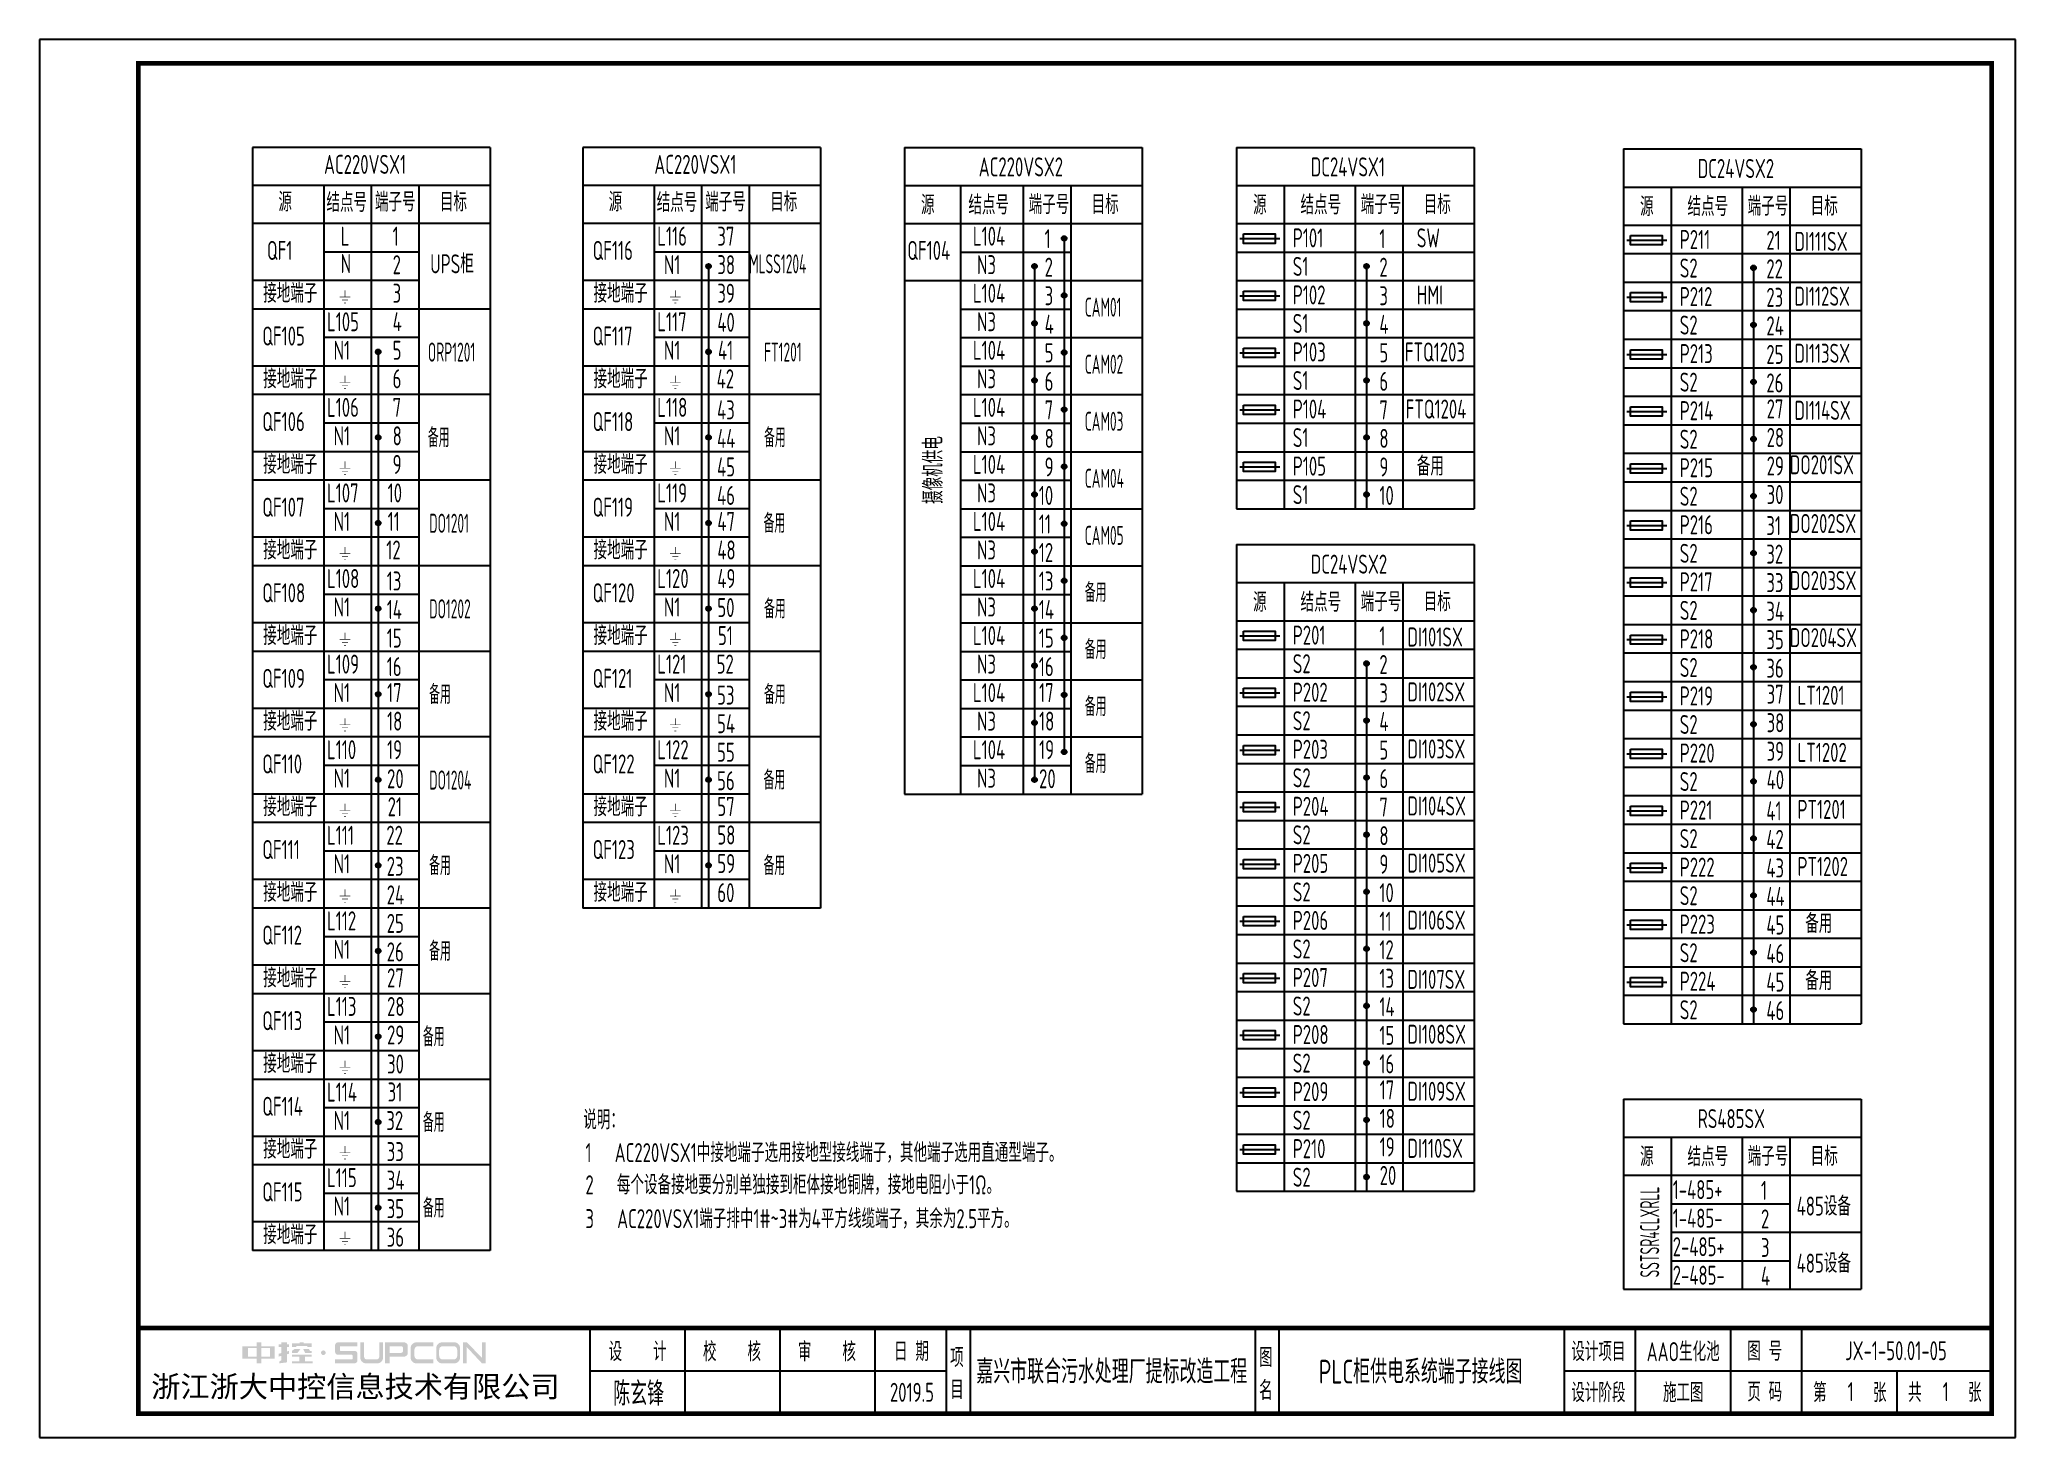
# Model space of a CAD drawing. Header units: millimetres. Extents: x 30557 to 235556, y -116603 to -73383.
# Drawn here: x 63821 to 67979, y -76323 to -73383 of the extents above; entities that cross this region are included whole.
import ezdxf
from ezdxf.enums import TextEntityAlignment as Align

# ---------------------------------------------------------------- set-up
doc = ezdxf.new("R2010")
doc.units = ezdxf.units.MM
doc.layers.add('1', color=3, linetype='Continuous')
doc.layers.add('文本层', color=2, linetype='Continuous')
doc.layers.add('_Drawing', color=7, linetype='Continuous', lineweight=25)
doc.styles.add('supcon', font='sceie.shx', dxfattribs={"width": 0.75, "height": 40, "bigfont": 'sceic.shx'})
doc.styles.add('Title', font='', dxfattribs={"height": 45})
doc.styles.get('Title').set_extended_font_data('SimHei')

msp = doc.modelspace()

# ---------------------------------------------------------------- texts
at = {"style": 'supcon', "width": 0.75}
for s, p in [('L', (64454.5, -73816.5)), ('L116', (65120.7, -73816.5)), ('L104', (65784.9, -73816.5)), ('P101', (66458.1, -73820.1)), ('SW', (66719.1, -73820.1)), ('P211', (67272.4, -73823.5)), ('DI111SX', (67513.8, -73827.4)), ('N', (64454.5, -73874.2)), ('N1', (65134.7, -73876.5)), ('N3', (65793.6, -73876.5)), ('S1', (66458.1, -73880.1)), ('S2', (67272.4, -73883.5)), ('L104', (65784.9, -73936.5)), ('P102', (66458.1, -73940.1)), ('HMI', (66719.1, -73940.1)), ('P212', (67272.4, -73943.5)), ('DI112SX', (67513.8, -73942.8)), ('L105', (64425.7, -73996.5)), ('L117', (65120.7, -73996.5)), ('N3', (65793.6, -73996.5)), ('S1', (66458.1, -74000.1)), ('S2', (67272.4, -74003.5)), ('N1', (64439.6, -74056.5)), ('N1', (65134.7, -74056.5)), ('L104', (65784.9, -74056.5)), ('P103', (66458.1, -74060.1)), ('FTQ1203', (66693.9, -74060.1)), ('P213', (67272.4, -74063.5)), ('DI113SX', (67513.8, -74062.8)), ('N3', (65793.6, -74116.5)), ('S1', (66458.1, -74120.1)), ('S2', (67272.4, -74123.5)), ('L106', (64425.7, -74176.5)), ('L118', (65120.7, -74176.5)), ('L104', (65784.9, -74176.5)), ('P104', (66458.1, -74180.1)), ('FTQ1204', (66695.5, -74180.1)), ('P214', (67272.4, -74183.5)), ('DI114SX', (67513.8, -74182.8)), ('N1', (64439.6, -74236.5)), ('N1', (65134.7, -74236.5)), ('N3', (65793.6, -74236.5)), ('S1', (66458.1, -74240.1)), ('S2', (67272.4, -74243.5)), ('L104', (65784.9, -74296.5)), ('P105', (66458.1, -74300.1)), ('备用', (66719.1, -74300.1)), ('DO201SX', (67504, -74297.3)), ('P215', (67272.4, -74303.5)), ('L107', (64425.7, -74356.5)), ('L119', (65120.7, -74356.5)), ('N3', (65793.6, -74356.5)), ('S1', (66458.1, -74360.1)), ('S2', (67272.4, -74363.5)), ('N1', (64439.6, -74416.5)), ('N1', (65134.7, -74416.5)), ('L104', (65784.9, -74416.5)), ('P216', (67272.4, -74423.5)), ('DO202SX', (67504, -74420.8)), ('N3', (65793.6, -74476.5)), ('S2', (67272.4, -74483.5)), ('L108', (64425.7, -74536.5)), ('L120', (65120.7, -74536.5)), ('L104', (65784.9, -74536.5)), ('P217', (67272.4, -74543.5)), ('DO203SX', (67504, -74540.8)), ('N1', (64439.6, -74596.5)), ('N1', (65134.7, -74596.5)), ('N3', (65793.6, -74596.5)), ('S2', (67272.4, -74603.5)), ('L104', (65784.9, -74656.5)), ('P201', (66458.1, -74655.6)), ('DI101SX', (66699.5, -74659.5)), ('P218', (67272.4, -74663.5)), ('DO204SX', (67504, -74660.8)), ('L109', (64425.7, -74716.5)), ('L121', (65120.7, -74716.5)), ('N3', (65793.6, -74716.5)), ('S2', (66458.1, -74715.6)), ('S2', (67272.4, -74723.5)), ('N1', (64439.6, -74776.5)), ('N1', (65134.7, -74776.5)), ('L104', (65784.9, -74776.5)), ('P202', (66458.1, -74775.6)), ('DI102SX', (66699.5, -74774.9)), ('P219', (67272.4, -74783.5)), ('LT1201', (67520.1, -74782.1)), ('N3', (65793.6, -74836.5)), ('S2', (66458.1, -74835.6)), ('S2', (67272.4, -74843.5)), ('L110', (64425.7, -74896.5)), ('L122', (65120.7, -74896.5)), ('L104', (65784.9, -74896.5)), ('P203', (66458.1, -74895.6)), ('DI103SX', (66699.5, -74894.9)), ('P220', (67272.4, -74903.5)), ('LT1202', (67520.1, -74902.1)), ('N1', (64439.6, -74956.5)), ('N1', (65134.7, -74956.5)), ('N3', (65793.6, -74956.5)), ('S2', (66458.1, -74955.6)), ('S2', (67272.4, -74963.5)), ('P204', (66458.1, -75015.6)), ('DI104SX', (66699.5, -75014.9)), ('P221', (67272.4, -75023.5)), ('PT1201', (67520.1, -75022.1)), ('L111', (64425.7, -75076.5)), ('L123', (65120.7, -75076.5)), ('S2', (66458.1, -75075.6)), ('S2', (67272.4, -75083.5)), ('N1', (64439.6, -75136.5)), ('N1', (65134.7, -75136.5)), ('P205', (66458.1, -75135.6)), ('DI105SX', (66699.5, -75134.9)), ('P222', (67272.4, -75143.5)), ('PT1202', (67520.1, -75142.1)), ('S2', (66458.1, -75195.6)), ('S2', (67272.4, -75203.5)), ('L112', (64425.7, -75256.5)), ('P206', (66458.1, -75255.6)), ('DI106SX', (66699.5, -75254.9)), ('备用', (67536.5, -75262.1)), ('P223', (67272.4, -75263.5)), ('N1', (64439.6, -75316.5)), ('S2', (66458.1, -75315.6)), ('S2', (67272.4, -75323.5)), ('P207', (66458.1, -75375.6)), ('DI107SX', (66699.5, -75379.5)), ('备用', (67536.5, -75382.1)), ('P224', (67272.4, -75383.5)), ('L113', (64425.7, -75436.5)), ('S2', (66458.1, -75435.6)), ('S2', (67272.4, -75443.5)), ('N1', (64439.6, -75496.5)), ('P208', (66458.1, -75495.6)), ('DI108SX', (66699.5, -75494.9)), ('S2', (66458.1, -75555.6)), ('L114', (64425.7, -75616.5)), ('P209', (66458.1, -75615.6)), ('DI109SX', (66699.5, -75614.9)), ('N1', (64439.6, -75676.5)), ('S2', (66458.1, -75675.6)), ('P210', (66458.1, -75735.6)), ('DI110SX', (66699.5, -75734.9)), ('L115', (64425.7, -75796.5)), ('S2', (66458.1, -75795.6)), ('1-485+', (67257.6, -75821.8)), ('N1', (64439.6, -75856.5)), ('1-485-', (67257.6, -75881.8)), ('485设备', (67518.4, -75856.4)), ('2-485+', (67257.6, -75941.8)), ('2-485-', (67257.6, -76001.8)), ('485设备', (67518.4, -75976.4))]:
    msp.add_text(s, height=40, dxfattribs=at).set_placement(p)
at = {"color": 3, "style": 'supcon', "width": 0.75}
for s, height, p in [('AAO生化池', 40, (67279.6, -76140.5)), ('陈玄锋', 50, (65081.6, -76228)), ('2019.5', 40, (65656.7, -76228)), ('1', 40, (67632.1, -76226.6))]:
    msp.add_text(s, height=height, dxfattribs=at).set_placement(p, align=Align.MIDDLE)
at = {"layer": '1', "color": 7, "style": 'supcon', "width": 0.75}
for s, p in [('说明：', (64965, -75674.8)), ('1   AC220VSX1中接地端子选用接地型接线端子，其他端子选用直通型端子。', (64969.6, -75743.9)), ('2   每个设备接地要分别单独接到柜体接地铜牌，接地电阻小于1Ω。', (64969.6, -75811.6)), ('3   AC220VSX1端子排中1#~3#为4平方线缆端子，其余为2.5平方。', (64969.6, -75882.8))]:
    msp.add_text(s, height=40, dxfattribs=at).set_placement(p)
at = {"layer": '_Drawing', "color": 3, "style": 'supcon', "width": 0.75}
for s, height, p in [('JX-1-50.01-05', 40, (67727.4, -76140.5)), ('嘉兴市联合污水处理厂提标改造工程', 50, (66077.2, -76181.9)), ('PLC柜供电系统端子接线图', 50, (66727.2, -76181.9)), ('1', 40, (67832.1, -76226.6))]:
    msp.add_text(s, height=height, dxfattribs=at).set_placement(p, align=Align.MIDDLE)
at = {"layer": '文本层', "color": 0, "style": 'supcon', "width": 0.75}
for s, p in [('AC220VSX1', (64419.5, -73665.5)), ('AC220VSX1', (65114.6, -73665.5)), ('AC220VSX2', (65797.2, -73670.8)), ('DC24VSX1', (66495.9, -73670.8)), ('DC24VSX2', (67310.2, -73674.2)), ('源', (64323.5, -73744.6)), ('结点号', (64424.5, -73745.5)), ('端子号 ', (64526.6, -73744.6)), ('目标', (64663.4, -73744.6)), ('源', (65018.5, -73744.6)), ('结点号', (65119.5, -73745.5)), ('端子号 ', (65221.6, -73744.6)), ('目标', (65358.5, -73744.6)), ('源', (65675.7, -73750.8)), ('结点号 ', (65775.5, -73750.8)), ('端子号', (65902.3, -73749.9)), ('目标', (66034.8, -73749.9)), ('源', (66374.5, -73750.8)), ('结点号 ', (66474.3, -73750.8)), ('端子号', (66601, -73749.9)), ('目标', (66733.6, -73749.9)), ('源', (67188.8, -73754.2)), ('结点号 ', (67288.6, -73754.2)), ('端子号', (67415.3, -73753.3)), ('目标', (67547.9, -73753.3)), ('1', (64563.9, -73816.5)), ('37', (65247.2, -73816.5)), ('1', (66640.3, -73821.8)), ('2', (64563.9, -73876.5)), ('38', (65247.2, -73876.5)), ('2', (66640.3, -73881.8)), ('3', (64563.9, -73936.5)), ('39', (65247.2, -73936.5)), ('3', (66640.3, -73941.8)), ('4', (64563.9, -73996.5)), ('40', (65247.2, -73997.6)), ('4', (66640.3, -74001.8)), ('5', (64563.9, -74056.5)), ('41', (65248.5, -74056.5)), ('5', (66640.3, -74061.8)), ('6', (64563.9, -74116.5)), ('42', (65245.7, -74116.5)), ('6', (66640.3, -74121.8)), ('7', (64563.9, -74176.5)), ('27', (67455.2, -74179.8)), ('8', (64563.9, -74236.5)), ('28', (67455.2, -74239.8)), ('9', (64563.9, -74296.5)), ('29', (67455.2, -74299.8)), ('10', (64553.4, -74356.5)), ('30', (67455.2, -74359.8)), ('11', (64553.4, -74416.5)), ('47', (65247.2, -74416.5)), ('12', (64550.6, -74476.5)), ('48', (65247.2, -74476.5)), ('DC24VSX2', (66495.9, -74506.3)), ('49', (65247.2, -74536.5)), ('源', (66374.5, -74586.3)), ('结点号 ', (66474.3, -74586.3)), ('端子号', (66601, -74585.4)), ('目标', (66733.6, -74585.4)), ('50', (65247.2, -74597.6)), ('51', (65248.5, -74656.5)), ('52', (65245.7, -74716.5)), ('17', (64552.2, -74776.5)), ('17', (65924.2, -74776.5)), ('37', (67455.2, -74779.8)), ('18', (64552.2, -74836.5)), ('18', (65924.2, -74836.5)), ('38', (67455.2, -74839.8)), ('19', (64552.2, -74896.5)), ('19', (65924.2, -74896.5)), ('39', (67455.2, -74899.8)), ('20', (64552.2, -74957.6)), ('20', (65924.2, -74957.6)), ('40', (67455.2, -74959.8)), ('21', (64553.4, -75016.5)), ('57', (65247.2, -75015.9)), ('22', (64550.6, -75076.5)), ('58', (65247.2, -75075.9)), ('59', (65247.2, -75135.9)), ('60', (65247.2, -75197.1)), ('27', (64552.2, -75376.5)), ('28', (64552.2, -75436.5)), ('29', (64552.2, -75496.5)), ('30', (64552.2, -75557.6)), ('31', (64553.4, -75616.5)), ('17', (66640.9, -75611.9)), ('18', (66640.9, -75671.9)), ('RS485SX', (67310.2, -75672.4)), ('32', (64550.6, -75676.5)), ('19', (66640.9, -75731.9)), ('源', (67188.8, -75752.4)), ('结点号 ', (67288.6, -75752.5)), ('端子号', (67415.3, -75751.6)), ('目标', (67547.9, -75751.5)), ('20', (66640.9, -75791.9)), ('1', (67443.2, -75823.4)), ('2', (67443.2, -75883.4)), ('3', (67443.2, -75943.4)), ('4', (67443.2, -76003.4))]:
    msp.add_text(s, height=40, dxfattribs=at).set_placement(p)
at = {"layer": '文本层', "color": 7, "style": 'supcon'}
for s, width, p in [('1', 0.75, (65935.9, -73821.8)), ('21', 0.75, (67454.6, -73825.2)), ('QF1', 0.75, (64299.5, -73846.5)), ('UPS柜', 0.75, (64643, -73874.7)), ('QF116', 0.75, (64984.7, -73846.5)), ('MLSS1204', 0.6, (65314, -73874.7)), ('QF104', 0.75, (65646.9, -73846.5)), ('2', 0.75, (65935.9, -73881.8)), ('22', 0.75, (67454.6, -73885.2)), ('接地端子', 0.75, (64291.6, -73936.5)), ('接地端子', 0.75, (64986.7, -73936.5)), ('3', 0.75, (65935.9, -73941.8)), ('CAM01', 0.6, (66020.3, -73965.8)), ('23', 0.75, (67454.6, -73945.2)), ('4', 0.75, (65935.9, -74001.8)), ('24', 0.75, (67454.6, -74005.2)), ('QF105', 0.75, (64289.6, -74026.5)), ('QF117', 0.75, (64984.7, -74026.5)), ('ORP1201', 0.6, (64638, -74060.3)), ('FT1201', 0.6, (65345.4, -74060.3)), ('5', 0.75, (65935.9, -74061.8)), ('CAM02', 0.6, (66020.3, -74085.8)), ('25', 0.75, (67454.6, -74065.2)), ('接地端子', 0.75, (64291.6, -74116.5)), ('接地端子', 0.75, (64986.7, -74116.5)), ('6', 0.75, (65935.9, -74121.8)), ('26', 0.75, (67454.6, -74125.2)), ('QF106', 0.75, (64289.6, -74206.5)), ('QF118', 0.75, (64984.7, -74206.5)), ('43', 0.75, (65246.6, -74181.8)), ('7', 0.75, (65935.9, -74181.8)), ('CAM03', 0.6, (66020.3, -74205.8)), ('7', 0.75, (66640.3, -74181.8)), ('备用', 0.6, (64638, -74240.3)), ('44', 0.75, (65246.6, -74241.8)), ('备用', 0.6, (65345.4, -74240.3)), ('8', 0.75, (65935.9, -74241.8)), ('8', 0.75, (66640.3, -74241.8)), ('接地端子', 0.75, (64291.6, -74296.5)), ('接地端子', 0.75, (64986.7, -74296.5)), ('45', 0.75, (65246.6, -74301.8)), ('9', 0.75, (65935.9, -74301.8)), ('9', 0.75, (66640.3, -74301.8)), ('CAM04', 0.6, (66020.3, -74325.8)), ('46', 0.75, (65246.6, -74361.8)), ('10', 0.75, (65923.6, -74361.8)), ('10', 0.75, (66640.3, -74361.8)), ('QF107', 0.75, (64289.6, -74386.5)), ('DO1201', 0.6, (64640.8, -74420.3)), ('QF119', 0.75, (64984.7, -74386.5)), ('备用', 0.6, (65344.4, -74420.3)), ('11', 0.75, (65923.6, -74421.8)), ('31', 0.75, (67454.6, -74425.2)), ('CAM05', 0.6, (66020.3, -74445.8)), ('接地端子', 0.75, (64291.6, -74476.5)), ('接地端子', 0.75, (64986.7, -74476.5)), ('12', 0.75, (65923.6, -74481.8)), ('32', 0.75, (67454.6, -74485.2)), ('13', 0.75, (64551.5, -74541.8)), ('13', 0.75, (65923.6, -74541.8)), ('33', 0.75, (67454.6, -74545.2)), ('QF108', 0.75, (64289.6, -74566.5)), ('QF120', 0.75, (64984.7, -74566.5)), ('备用', 0.6, (66020.3, -74565.8)), ('14', 0.75, (64551.5, -74601.8)), ('DO1202', 0.6, (64640.8, -74600.3)), ('备用', 0.6, (65345.4, -74600.3)), ('14', 0.75, (65923.6, -74601.8)), ('34', 0.75, (67454.6, -74605.2)), ('接地端子', 0.75, (64291.6, -74656.5)), ('15', 0.75, (64551.5, -74661.8)), ('接地端子', 0.75, (64986.7, -74656.5)), ('15', 0.75, (65923.6, -74661.8)), ('1', 0.75, (66640.3, -74657.3)), ('35', 0.75, (67454.6, -74665.2)), ('备用', 0.6, (66020.3, -74685.8)), ('2', 0.75, (66640.3, -74717.3)), ('QF109', 0.75, (64289.6, -74746.5)), ('16', 0.75, (64551.5, -74721.8)), ('QF121', 0.75, (64984.7, -74746.5)), ('16', 0.75, (65923.6, -74721.8)), ('36', 0.75, (67454.6, -74725.2)), ('备用', 0.6, (64640.8, -74780.3)), ('53', 0.75, (65246.6, -74781.8)), ('备用', 0.6, (65345.4, -74780.3)), ('3', 0.75, (66640.3, -74777.3)), ('接地端子', 0.75, (64291.6, -74836.5)), ('接地端子', 0.75, (64986.7, -74836.5)), ('54', 0.75, (65246.6, -74841.8)), ('备用', 0.6, (66020.3, -74805.8)), ('4', 0.75, (66640.3, -74837.3)), ('55', 0.75, (65246.6, -74901.8)), ('备用', 0.6, (66020.3, -74925.8)), ('5', 0.75, (66640.3, -74897.3)), ('QF110', 0.75, (64289.6, -74926.5)), ('DO1204', 0.6, (64640.8, -74960.3)), ('QF122', 0.75, (64984.7, -74926.5)), ('56', 0.75, (65246.6, -74961.8)), ('备用', 0.6, (65344.4, -74960.3)), ('6', 0.75, (66640.3, -74957.3)), ('接地端子', 0.75, (64291.6, -75016.5)), ('接地端子', 0.75, (64986.7, -75016.5)), ('7', 0.75, (66640.3, -75017.3)), ('41', 0.75, (67454.6, -75025.2)), ('8', 0.75, (66640.3, -75077.3)), ('42', 0.75, (67454.6, -75085.2)), ('QF111', 0.75, (64289.6, -75106.5)), ('QF123', 0.75, (64984.7, -75106.5)), ('23', 0.75, (64551.5, -75141.8)), ('备用', 0.6, (64640.8, -75140.3)), ('备用', 0.6, (65344.4, -75140.3)), ('9', 0.75, (66640.3, -75137.3)), ('43', 0.75, (67454.6, -75145.2)), ('接地端子', 0.75, (64291.6, -75196.5)), ('24', 0.75, (64551.5, -75201.8)), ('接地端子', 0.75, (64986.7, -75196.5)), ('10', 0.75, (66640.3, -75197.3)), ('44', 0.75, (67454.6, -75205.2)), ('11', 0.75, (66640.3, -75257.3)), ('QF112', 0.75, (64289.6, -75286.5)), ('25', 0.75, (64551.5, -75261.8)), ('45', 0.75, (67454.6, -75265.2)), ('26', 0.75, (64551.5, -75321.8)), ('备用', 0.6, (64640.8, -75320.3)), ('12', 0.75, (66640.3, -75317.3)), ('46', 0.75, (67454.6, -75325.2)), ('接地端子', 0.75, (64291.6, -75376.5)), ('13', 0.75, (66640.3, -75377.3)), ('45', 0.75, (67454.6, -75385.2)), ('14', 0.75, (66640.3, -75437.3)), ('46', 0.75, (67454.6, -75445.2)), ('QF113', 0.75, (64289.6, -75466.5)), ('备用', 0.6, (64627.6, -75500.3)), ('15', 0.75, (66640.3, -75497.3)), ('接地端子', 0.75, (64291.6, -75556.5)), ('16', 0.75, (66640.3, -75557.3)), ('QF114', 0.75, (64289.6, -75646.5)), ('备用', 0.6, (64627.6, -75680.3)), ('接地端子', 0.75, (64291.6, -75736.5)), ('33', 0.75, (64551.5, -75741.8)), ('QF115', 0.75, (64289.6, -75826.5)), ('34', 0.75, (64551.5, -75801.8)), ('35', 0.75, (64551.5, -75861.8)), ('备用', 0.6, (64627.6, -75860.3)), ('接地端子', 0.75, (64291.6, -75916.5)), ('36', 0.75, (64551.5, -75921.8))]:
    msp.add_text(s, height=40, dxfattribs=dict(at, width=width)).set_placement(p)
for s, width, p in [('摄像机供电', 0.75, (65721.3, -74359.5)), ('SSTSR4CLXRLL', 0.6, (67229.2, -75986.5))]:
    msp.add_text(s, height=40, rotation=90, dxfattribs=dict(at, width=width)).set_placement(p)

# ---------------------------------------------------------------- blocks, each defined once
blk = doc.blocks.new('中控·SUPCON')
at = {"linetype": 'Continuous'}
h = blk.add_hatch(color=2, dxfattribs=at)
h.dxf.hatch_style = 1
h.paths.add_polyline_path([(34, 33), (20, 33), (20, 37), (15, 37), (15, 36), (15, 33), (0, 33), (0, 20), (13, 20), (15, 20), (15, 15), (20, 15), (20, 20), (22, 20), (34, 20)])
h.paths.add_polyline_path([(20, 30), (20, 31), (29, 31), (29, 22), (20, 22)], flags=16)
h.paths.add_polyline_path([(15, 30), (15, 22), (6, 22), (6, 31), (15, 31)], flags=16)
h.paths.add_polyline_path([(47, 32), (49, 32), (49, 35), (47, 35), (47, 37), (41, 37), (41, 35), (38, 35), (38, 32), (41, 32), (41, 25.8), (38, 25), (38, 22), (41, 22.8), (41, 18.3), (39, 17), (39, 15), (47, 16), (47, 24.5), (49, 25), (49, 28), (47, 27.5)])
h.paths.add_polyline_path([(61, 30), (55, 30), (52, 28), (52, 26), (58, 26)])
h.paths.add_polyline_path([(73, 28), (71, 28), (70, 30), (64, 30), (66, 26), (73, 26)])
h.paths.add_polyline_path([(73, 36), (64.6, 36), (64.6, 37), (60.4, 37), (60.4, 36), (52, 36), (52, 32), (56.8, 32), (56.8, 33.1), (68.2, 33.1), (68.2, 32), (73, 32)])
h.paths.add_polyline_path([(66, 22), (73, 22), (73, 24), (52, 24), (52, 22), (60, 22), (60, 17), (52, 17), (52, 15), (74, 15), (74, 17), (66, 17)])
h.paths.add_polyline_path([(82.7, 26.1, 1), (87.6, 26.1, 1)])
h.paths.add_polyline_path([(118, 28), (103.5, 28, -0.414214), (102.5, 29), (102.5, 32, -0.414214), (103.5, 33), (121, 33), (121, 37), (100.5, 37, 0.414214), (97.5, 34), (97.5, 27, 0.414214), (100.5, 24), (115, 24, -0.414214), (116, 23), (116, 20, -0.414214), (115, 19), (97.5, 19), (97.5, 15), (118, 15, 0.414214), (121, 18), (121, 25, 0.414214)])
h.paths.add_polyline_path([(128, 37), (124, 37), (124, 36), (124, 21, 0.414214), (130, 15), (142, 15, 0.414214), (148, 21), (148, 37), (144, 37), (144, 22, -0.414214), (141, 19), (131, 19, -0.414214), (128, 22)])
h.paths.add_polyline_path([(174, 26), (174, 33, 0.414214), (170, 37), (150, 37), (150, 36), (150, 15), (155, 15), (155, 22), (170, 22, 0.414214)])
h.paths.add_polyline_path([(167, 26), (155, 26), (155, 33), (167, 33, -0.414214), (169, 31), (169, 28, -0.414214)], flags=16)
h.paths.add_polyline_path([(201, 19), (185, 19, -0.414214), (181, 23), (181, 29, -0.414214), (185, 33), (201, 33), (201, 37), (183, 37, 0.414214), (177, 31), (177, 21, 0.414214), (183, 15), (201, 15)])
h.paths.add_polyline_path([(229, 21), (229, 31, 0.414214), (223, 37), (210, 37, 0.414214), (204, 31), (204, 21, 0.414214), (210, 15), (223, 15, 0.414214)])
h.paths.add_polyline_path([(207, 23), (207, 29, -0.414214), (211, 33), (222, 33, -0.414214), (226, 29), (226, 23, -0.414214), (222, 19), (211, 19, -0.414214)], flags=16)
h.paths.add_polyline_path([(236, 32.1), (252, 15), (256, 15), (256, 37), (252, 37), (252, 21), (236, 37), (232, 37), (232, 36), (232, 15), (236, 15)])
h = blk.add_hatch(color=2, dxfattribs=at)
h.dxf.hatch_style = 1
h.paths.add_polyline_path([(34, 33), (20, 33), (20, 37), (15, 37), (15, 36), (15, 33), (0, 33), (0, 20), (13, 20), (15, 20), (15, 15), (20, 15), (20, 20), (22, 20), (34, 20)])
h.paths.add_polyline_path([(20, 30), (20, 31), (29, 31), (29, 22), (20, 22)], flags=16)
h.paths.add_polyline_path([(15, 30), (15, 22), (6, 22), (6, 31), (15, 31)], flags=16)
h.paths.add_polyline_path([(47, 32), (49, 32), (49, 35), (47, 35), (47, 37), (41, 37), (41, 35), (38, 35), (38, 32), (41, 32), (41, 25.8), (38, 25), (38, 22), (41, 22.8), (41, 18.3), (39, 17), (39, 15), (47, 16), (47, 24.5), (49, 25), (49, 28), (47, 27.5)])
h.paths.add_polyline_path([(61, 30), (55, 30), (52, 28), (52, 26), (58, 26)])
h.paths.add_polyline_path([(73, 28), (71, 28), (70, 30), (64, 30), (66, 26), (73, 26)])
h.paths.add_polyline_path([(73, 36), (64.6, 36), (64.6, 37), (60.4, 37), (60.4, 36), (52, 36), (52, 32), (56.8, 32), (56.8, 33.1), (68.2, 33.1), (68.2, 32), (73, 32)])
h.paths.add_polyline_path([(66, 22), (73, 22), (73, 24), (52, 24), (52, 22), (60, 22), (60, 17), (52, 17), (52, 15), (74, 15), (74, 17), (66, 17)])
h.paths.add_polyline_path([(82.7, 26.1, 1), (87.6, 26.1, 1)])
h.paths.add_polyline_path([(118, 28), (103.5, 28, -0.414214), (102.5, 29), (102.5, 32, -0.414214), (103.5, 33), (121, 33), (121, 37), (100.5, 37, 0.414214), (97.5, 34), (97.5, 27, 0.414214), (100.5, 24), (115, 24, -0.414214), (116, 23), (116, 20, -0.414214), (115, 19), (97.5, 19), (97.5, 15), (118, 15, 0.414214), (121, 18), (121, 25, 0.414214)])
h.paths.add_polyline_path([(128, 37), (124, 37), (124, 36), (124, 21, 0.414214), (130, 15), (142, 15, 0.414214), (148, 21), (148, 37), (144, 37), (144, 22, -0.414214), (141, 19), (131, 19, -0.414214), (128, 22)])
h.paths.add_polyline_path([(174, 26), (174, 33, 0.414214), (170, 37), (150, 37), (150, 36), (150, 15), (155, 15), (155, 22), (170, 22, 0.414214)])
h.paths.add_polyline_path([(167, 26), (155, 26), (155, 33), (167, 33, -0.414214), (169, 31), (169, 28, -0.414214)], flags=16)
h.paths.add_polyline_path([(201, 19), (185, 19, -0.414214), (181, 23), (181, 29, -0.414214), (185, 33), (201, 33), (201, 37), (183, 37, 0.414214), (177, 31), (177, 21, 0.414214), (183, 15), (201, 15)])
h.paths.add_polyline_path([(229, 21), (229, 31, 0.414214), (223, 37), (210, 37, 0.414214), (204, 31), (204, 21, 0.414214), (210, 15), (223, 15, 0.414214)])
h.paths.add_polyline_path([(207, 23), (207, 29, -0.414214), (211, 33), (222, 33, -0.414214), (226, 29), (226, 23, -0.414214), (222, 19), (211, 19, -0.414214)], flags=16)
h.paths.add_polyline_path([(236, 32.1), (252, 15), (256, 15), (256, 37), (252, 37), (252, 21), (236, 37), (232, 37), (232, 36), (232, 15), (236, 15)])
h = blk.add_hatch(color=2, dxfattribs=at)
h.dxf.hatch_style = 1
h.paths.add_polyline_path([(34, 33), (20, 33), (20, 37), (15, 37), (15, 36), (15, 33), (0, 33), (0, 20), (13, 20), (15, 20), (15, 15), (20, 15), (20, 20), (22, 20), (34, 20)])
h.paths.add_polyline_path([(20, 30), (20, 31), (29, 31), (29, 22), (20, 22)], flags=16)
h.paths.add_polyline_path([(15, 30), (15, 22), (6, 22), (6, 31), (15, 31)], flags=16)
h.paths.add_polyline_path([(47, 32), (49, 32), (49, 35), (47, 35), (47, 37), (41, 37), (41, 35), (38, 35), (38, 32), (41, 32), (41, 25.8), (38, 25), (38, 22), (41, 22.8), (41, 18.3), (39, 17), (39, 15), (47, 16), (47, 24.5), (49, 25), (49, 28), (47, 27.5)])
h.paths.add_polyline_path([(61, 30), (55, 30), (52, 28), (52, 26), (58, 26)])
h.paths.add_polyline_path([(73, 28), (71, 28), (70, 30), (64, 30), (66, 26), (73, 26)])
h.paths.add_polyline_path([(73, 36), (64.6, 36), (64.6, 37), (60.4, 37), (60.4, 36), (52, 36), (52, 32), (56.8, 32), (56.8, 33.1), (68.2, 33.1), (68.2, 32), (73, 32)])
h.paths.add_polyline_path([(66, 22), (73, 22), (73, 24), (52, 24), (52, 22), (60, 22), (60, 17), (52, 17), (52, 15), (74, 15), (74, 17), (66, 17)])
h.paths.add_polyline_path([(82.7, 26.1, 1), (87.6, 26.1, 1)])
h.paths.add_polyline_path([(118, 28), (103.5, 28, -0.414214), (102.5, 29), (102.5, 32, -0.414214), (103.5, 33), (121, 33), (121, 37), (100.5, 37, 0.414214), (97.5, 34), (97.5, 27, 0.414214), (100.5, 24), (115, 24, -0.414214), (116, 23), (116, 20, -0.414214), (115, 19), (97.5, 19), (97.5, 15), (118, 15, 0.414214), (121, 18), (121, 25, 0.414214)])
h.paths.add_polyline_path([(128, 37), (124, 37), (124, 36), (124, 21, 0.414214), (130, 15), (142, 15, 0.414214), (148, 21), (148, 37), (144, 37), (144, 22, -0.414214), (141, 19), (131, 19, -0.414214), (128, 22)])
h.paths.add_polyline_path([(174, 26), (174, 33, 0.414214), (170, 37), (150, 37), (150, 36), (150, 15), (155, 15), (155, 22), (170, 22, 0.414214)])
h.paths.add_polyline_path([(167, 26), (155, 26), (155, 33), (167, 33, -0.414214), (169, 31), (169, 28, -0.414214)], flags=16)
h.paths.add_polyline_path([(201, 19), (185, 19, -0.414214), (181, 23), (181, 29, -0.414214), (185, 33), (201, 33), (201, 37), (183, 37, 0.414214), (177, 31), (177, 21, 0.414214), (183, 15), (201, 15)])
h.paths.add_polyline_path([(229, 21), (229, 31, 0.414214), (223, 37), (210, 37, 0.414214), (204, 31), (204, 21, 0.414214), (210, 15), (223, 15, 0.414214)])
h.paths.add_polyline_path([(207, 23), (207, 29, -0.414214), (211, 33), (222, 33, -0.414214), (226, 29), (226, 23, -0.414214), (222, 19), (211, 19, -0.414214)], flags=16)
h.paths.add_polyline_path([(236, 32.1), (252, 15), (256, 15), (256, 37), (252, 37), (252, 21), (236, 37), (232, 37), (232, 36), (232, 15), (236, 15)])
h = blk.add_hatch(color=2, dxfattribs=at)
h.dxf.hatch_style = 1
h.paths.add_polyline_path([(34, 33), (20, 33), (20, 37), (15, 37), (15, 36), (15, 33), (0, 33), (0, 20), (13, 20), (15, 20), (15, 15), (20, 15), (20, 20), (22, 20), (34, 20)])
h.paths.add_polyline_path([(20, 30), (20, 31), (29, 31), (29, 22), (20, 22)], flags=16)
h.paths.add_polyline_path([(15, 30), (15, 22), (6, 22), (6, 31), (15, 31)], flags=16)
h.paths.add_polyline_path([(47, 32), (49, 32), (49, 35), (47, 35), (47, 37), (41, 37), (41, 35), (38, 35), (38, 32), (41, 32), (41, 25.8), (38, 25), (38, 22), (41, 22.8), (41, 18.3), (39, 17), (39, 15), (47, 16), (47, 24.5), (49, 25), (49, 28), (47, 27.5)])
h.paths.add_polyline_path([(61, 30), (55, 30), (52, 28), (52, 26), (58, 26)])
h.paths.add_polyline_path([(73, 28), (71, 28), (70, 30), (64, 30), (66, 26), (73, 26)])
h.paths.add_polyline_path([(73, 36), (64.6, 36), (64.6, 37), (60.4, 37), (60.4, 36), (52, 36), (52, 32), (56.8, 32), (56.8, 33.1), (68.2, 33.1), (68.2, 32), (73, 32)])
h.paths.add_polyline_path([(66, 22), (73, 22), (73, 24), (52, 24), (52, 22), (60, 22), (60, 17), (52, 17), (52, 15), (74, 15), (74, 17), (66, 17)])
h.paths.add_polyline_path([(82.7, 26.1, 1), (87.6, 26.1, 1)])
h.paths.add_polyline_path([(118, 28), (103.5, 28, -0.414214), (102.5, 29), (102.5, 32, -0.414214), (103.5, 33), (121, 33), (121, 37), (100.5, 37, 0.414214), (97.5, 34), (97.5, 27, 0.414214), (100.5, 24), (115, 24, -0.414214), (116, 23), (116, 20, -0.414214), (115, 19), (97.5, 19), (97.5, 15), (118, 15, 0.414214), (121, 18), (121, 25, 0.414214)])
h.paths.add_polyline_path([(128, 37), (124, 37), (124, 36), (124, 21, 0.414214), (130, 15), (142, 15, 0.414214), (148, 21), (148, 37), (144, 37), (144, 22, -0.414214), (141, 19), (131, 19, -0.414214), (128, 22)])
h.paths.add_polyline_path([(174, 26), (174, 33, 0.414214), (170, 37), (150, 37), (150, 36), (150, 15), (155, 15), (155, 22), (170, 22, 0.414214)])
h.paths.add_polyline_path([(167, 26), (155, 26), (155, 33), (167, 33, -0.414214), (169, 31), (169, 28, -0.414214)], flags=16)
h.paths.add_polyline_path([(201, 19), (185, 19, -0.414214), (181, 23), (181, 29, -0.414214), (185, 33), (201, 33), (201, 37), (183, 37, 0.414214), (177, 31), (177, 21, 0.414214), (183, 15), (201, 15)])
h.paths.add_polyline_path([(229, 21), (229, 31, 0.414214), (223, 37), (210, 37, 0.414214), (204, 31), (204, 21, 0.414214), (210, 15), (223, 15, 0.414214)])
h.paths.add_polyline_path([(207, 23), (207, 29, -0.414214), (211, 33), (222, 33, -0.414214), (226, 29), (226, 23, -0.414214), (222, 19), (211, 19, -0.414214)], flags=16)
h.paths.add_polyline_path([(236, 32.1), (252, 15), (256, 15), (256, 37), (252, 37), (252, 21), (236, 37), (232, 37), (232, 36), (232, 15), (236, 15)])
h = blk.add_hatch(color=2, dxfattribs=at)
h.dxf.hatch_style = 1
h.paths.add_polyline_path([(34, 33), (20, 33), (20, 37), (15, 37), (15, 36), (15, 33), (0, 33), (0, 20), (13, 20), (15, 20), (15, 15), (20, 15), (20, 20), (22, 20), (34, 20)])
h.paths.add_polyline_path([(20, 30), (20, 31), (29, 31), (29, 22), (20, 22)], flags=16)
h.paths.add_polyline_path([(15, 30), (15, 22), (6, 22), (6, 31), (15, 31)], flags=16)
h.paths.add_polyline_path([(47, 32), (49, 32), (49, 35), (47, 35), (47, 37), (41, 37), (41, 35), (38, 35), (38, 32), (41, 32), (41, 25.8), (38, 25), (38, 22), (41, 22.8), (41, 18.3), (39, 17), (39, 15), (47, 16), (47, 24.5), (49, 25), (49, 28), (47, 27.5)])
h.paths.add_polyline_path([(61, 30), (55, 30), (52, 28), (52, 26), (58, 26)])
h.paths.add_polyline_path([(73, 28), (71, 28), (70, 30), (64, 30), (66, 26), (73, 26)])
h.paths.add_polyline_path([(73, 36), (64.6, 36), (64.6, 37), (60.4, 37), (60.4, 36), (52, 36), (52, 32), (56.8, 32), (56.8, 33.1), (68.2, 33.1), (68.2, 32), (73, 32)])
h.paths.add_polyline_path([(66, 22), (73, 22), (73, 24), (52, 24), (52, 22), (60, 22), (60, 17), (52, 17), (52, 15), (74, 15), (74, 17), (66, 17)])
h.paths.add_polyline_path([(82.7, 26.1, 1), (87.6, 26.1, 1)])
h.paths.add_polyline_path([(118, 28), (103.5, 28, -0.414214), (102.5, 29), (102.5, 32, -0.414214), (103.5, 33), (121, 33), (121, 37), (100.5, 37, 0.414214), (97.5, 34), (97.5, 27, 0.414214), (100.5, 24), (115, 24, -0.414214), (116, 23), (116, 20, -0.414214), (115, 19), (97.5, 19), (97.5, 15), (118, 15, 0.414214), (121, 18), (121, 25, 0.414214)])
h.paths.add_polyline_path([(128, 37), (124, 37), (124, 36), (124, 21, 0.414214), (130, 15), (142, 15, 0.414214), (148, 21), (148, 37), (144, 37), (144, 22, -0.414214), (141, 19), (131, 19, -0.414214), (128, 22)])
h.paths.add_polyline_path([(174, 26), (174, 33, 0.414214), (170, 37), (150, 37), (150, 36), (150, 15), (155, 15), (155, 22), (170, 22, 0.414214)])
h.paths.add_polyline_path([(167, 26), (155, 26), (155, 33), (167, 33, -0.414214), (169, 31), (169, 28, -0.414214)], flags=16)
h.paths.add_polyline_path([(201, 19), (185, 19, -0.414214), (181, 23), (181, 29, -0.414214), (185, 33), (201, 33), (201, 37), (183, 37, 0.414214), (177, 31), (177, 21, 0.414214), (183, 15), (201, 15)])
h.paths.add_polyline_path([(229, 21), (229, 31, 0.414214), (223, 37), (210, 37, 0.414214), (204, 31), (204, 21, 0.414214), (210, 15), (223, 15, 0.414214)])
h.paths.add_polyline_path([(207, 23), (207, 29, -0.414214), (211, 33), (222, 33, -0.414214), (226, 29), (226, 23, -0.414214), (222, 19), (211, 19, -0.414214)], flags=16)
h.paths.add_polyline_path([(236, 32.1), (252, 15), (256, 15), (256, 37), (252, 37), (252, 21), (236, 37), (232, 37), (232, 36), (232, 15), (236, 15)])
h = blk.add_hatch(color=2, dxfattribs=at)
h.dxf.hatch_style = 1
h.paths.add_polyline_path([(34, 33), (20, 33), (20, 37), (15, 37), (15, 36), (15, 33), (0, 33), (0, 20), (13, 20), (15, 20), (15, 15), (20, 15), (20, 20), (22, 20), (34, 20)])
h.paths.add_polyline_path([(20, 30), (20, 31), (29, 31), (29, 22), (20, 22)], flags=16)
h.paths.add_polyline_path([(15, 30), (15, 22), (6, 22), (6, 31), (15, 31)], flags=16)
h.paths.add_polyline_path([(47, 32), (49, 32), (49, 35), (47, 35), (47, 37), (41, 37), (41, 35), (38, 35), (38, 32), (41, 32), (41, 25.8), (38, 25), (38, 22), (41, 22.8), (41, 18.3), (39, 17), (39, 15), (47, 16), (47, 24.5), (49, 25), (49, 28), (47, 27.5)])
h.paths.add_polyline_path([(61, 30), (55, 30), (52, 28), (52, 26), (58, 26)])
h.paths.add_polyline_path([(73, 28), (71, 28), (70, 30), (64, 30), (66, 26), (73, 26)])
h.paths.add_polyline_path([(73, 36), (64.6, 36), (64.6, 37), (60.4, 37), (60.4, 36), (52, 36), (52, 32), (56.8, 32), (56.8, 33.1), (68.2, 33.1), (68.2, 32), (73, 32)])
h.paths.add_polyline_path([(66, 22), (73, 22), (73, 24), (52, 24), (52, 22), (60, 22), (60, 17), (52, 17), (52, 15), (74, 15), (74, 17), (66, 17)])
h.paths.add_polyline_path([(82.7, 26.1, 1), (87.6, 26.1, 1)])
h.paths.add_polyline_path([(118, 28), (103.5, 28, -0.414214), (102.5, 29), (102.5, 32, -0.414214), (103.5, 33), (121, 33), (121, 37), (100.5, 37, 0.414214), (97.5, 34), (97.5, 27, 0.414214), (100.5, 24), (115, 24, -0.414214), (116, 23), (116, 20, -0.414214), (115, 19), (97.5, 19), (97.5, 15), (118, 15, 0.414214), (121, 18), (121, 25, 0.414214)])
h.paths.add_polyline_path([(128, 37), (124, 37), (124, 36), (124, 21, 0.414214), (130, 15), (142, 15, 0.414214), (148, 21), (148, 37), (144, 37), (144, 22, -0.414214), (141, 19), (131, 19, -0.414214), (128, 22)])
h.paths.add_polyline_path([(174, 26), (174, 33, 0.414214), (170, 37), (150, 37), (150, 36), (150, 15), (155, 15), (155, 22), (170, 22, 0.414214)])
h.paths.add_polyline_path([(167, 26), (155, 26), (155, 33), (167, 33, -0.414214), (169, 31), (169, 28, -0.414214)], flags=16)
h.paths.add_polyline_path([(201, 19), (185, 19, -0.414214), (181, 23), (181, 29, -0.414214), (185, 33), (201, 33), (201, 37), (183, 37, 0.414214), (177, 31), (177, 21, 0.414214), (183, 15), (201, 15)])
h.paths.add_polyline_path([(229, 21), (229, 31, 0.414214), (223, 37), (210, 37, 0.414214), (204, 31), (204, 21, 0.414214), (210, 15), (223, 15, 0.414214)])
h.paths.add_polyline_path([(207, 23), (207, 29, -0.414214), (211, 33), (222, 33, -0.414214), (226, 29), (226, 23, -0.414214), (222, 19), (211, 19, -0.414214)], flags=16)
h.paths.add_polyline_path([(236, 32.1), (252, 15), (256, 15), (256, 37), (252, 37), (252, 21), (236, 37), (232, 37), (232, 36), (232, 15), (236, 15)])
blk = doc.blocks.new('supcon图框')
at = {"linetype": 'Continuous'}
for p, q in [((6145.7, 4361.7), (1987.7, 4361.7)), ((1987.7, 4361.7), (1987.7, 1421.7)), ((6145.7, 1421.7), (6145.7, 4361.7)), ((1987.7, 1421.7), (6145.7, 1421.7))]:
    blk.add_line(p, q, dxfattribs=at)
for p, q in [((3145.7, 1651.7), (3145.7, 1471.7)), ((3345.7, 1651.7), (3345.7, 1471.7)), ((3545.7, 1651.7), (3545.7, 1471.7)), ((3745.7, 1651.7), (3745.7, 1471.7)), ((3895.7, 1651.7), (3895.7, 1471.7)), ((3945.7, 1651.7), (3945.7, 1471.7)), ((4545.7, 1651.7), (4545.7, 1471.7)), ((4595.7, 1651.7), (4595.7, 1471.7)), ((5195.7, 1651.7), (5195.7, 1471.7)), ((5345.7, 1651.7), (5345.7, 1471.7)), ((5545.7, 1651.7), (5545.7, 1471.7)), ((5695.7, 1651.7), (5695.7, 1471.7)), ((3145.7, 1561.7), (3895.7, 1561.7)), ((5195.7, 1561.7), (6095.7, 1561.7)), ((5895.7, 1561.7), (5895.7, 1471.7))]:
    blk.add_line(p, q)
at = {"linetype": 'Continuous', "const_width": 10}
blk.add_lwpolyline([(2195.7, 4311.7), (6095.7, 4311.7), (6095.7, 1471.7), (2195.7, 1471.7)], close=True, dxfattribs=at)
blk.add_lwpolyline([(2195.7, 1651.7), (6095.7, 1651.7)], dxfattribs=at)
at = {"linetype": 'Continuous', "xscale": 2, "yscale": 2, "zscale": 2}
blk.add_blockref('中控·SUPCON', (2414.6, 1547.7), dxfattribs=at)
at = {"style": 'supcon', "width": 0.75}
for s, p in [('设    计', (3246.2, 1604.2)), ('校    核', (3444.8, 1604.2)), ('审    核', (3644.5, 1604.2)), ('日 期', (3822.5, 1604.2)), ('设计项目', (5268, 1604.2)), ('图 号', (5618, 1604.2)), ('项', (3918.2, 1590.7)), ('图', (4568.2, 1590.7)), ('目', (3918.2, 1522.9)), ('名', (4568.2, 1522.9)), ('设计阶段', (5268, 1518.1)), ('施工图', (5446.5, 1518.1)), ('页 码', (5618, 1518.1)), ('第      张', (5797, 1518.1)), ('共      张', (5997, 1518.1))]:
    blk.add_text(s, height=40, dxfattribs=at).set_placement(p, align=Align.MIDDLE)
at = {"style": 'Title'}
blk.add_text('浙江浙大中控信息技术有限公司', height=45, dxfattribs=at).set_placement((2222.8, 1506.2))

# ---------------------------------------------------------------- hatches: boundary and pattern name
h = msp.add_hatch(color=256)
h.dxf.hatch_style = 1
h.paths.add_polyline_path([(65982, -73801.2, 1), (65972, -73801.2, 1)])
h = msp.add_hatch(color=256)
h.dxf.hatch_style = 1
h.paths.add_polyline_path([(65233.8, -73859.8, 1), (65223.8, -73859.8, 1)])
h = msp.add_hatch(color=256)
h.dxf.hatch_style = 1
h.paths.add_polyline_path([(65919.6, -73859.8, 1), (65909.6, -73859.8, 1)])
h = msp.add_hatch(color=256)
h.dxf.hatch_style = 1
h.paths.add_polyline_path([(66618.3, -73859.8, 1), (66608.3, -73859.8, 1)])
h = msp.add_hatch(color=256)
h.dxf.hatch_style = 1
h.paths.add_polyline_path([(67432.6, -73863.1, 1), (67422.6, -73863.1, 1)])
h = msp.add_hatch(color=256)
h.dxf.hatch_style = 1
h.paths.add_polyline_path([(65982, -73921.2, 1), (65972, -73921.2, 1)])
h = msp.add_hatch(color=256)
h.dxf.hatch_style = 1
h.paths.add_polyline_path([(65919.6, -73979.8, 1), (65909.6, -73979.8, 1)])
h = msp.add_hatch(color=256)
h.dxf.hatch_style = 1
h.paths.add_polyline_path([(66618.3, -73979.8, 1), (66608.3, -73979.8, 1)])
h = msp.add_hatch(color=256)
h.dxf.hatch_style = 1
h.paths.add_polyline_path([(67432.6, -73983.1, 1), (67422.6, -73983.1, 1)])
h = msp.add_hatch(color=256)
h.dxf.hatch_style = 1
h.paths.add_polyline_path([(64538.7, -74039.8, 1), (64528.7, -74039.8, 1)])
h = msp.add_hatch(color=256)
h.dxf.hatch_style = 1
h.paths.add_polyline_path([(65233.8, -74039.8, 1), (65223.8, -74039.8, 1)])
h = msp.add_hatch(color=256)
h.dxf.hatch_style = 1
h.paths.add_polyline_path([(65982, -74041.2, 1), (65972, -74041.2, 1)])
h = msp.add_hatch(color=256)
h.dxf.hatch_style = 1
h.paths.add_polyline_path([(65919.6, -74099.8, 1), (65909.6, -74099.8, 1)])
h = msp.add_hatch(color=256)
h.dxf.hatch_style = 1
h.paths.add_polyline_path([(66618.3, -74099.8, 1), (66608.3, -74099.8, 1)])
h = msp.add_hatch(color=256)
h.dxf.hatch_style = 1
h.paths.add_polyline_path([(67432.6, -74103.1, 1), (67422.6, -74103.1, 1)])
h = msp.add_hatch(color=256)
h.dxf.hatch_style = 1
h.paths.add_polyline_path([(65982, -74161.2, 1), (65972, -74161.2, 1)])
h = msp.add_hatch(color=256)
h.dxf.hatch_style = 1
h.paths.add_polyline_path([(64538.7, -74219.8, 1), (64528.7, -74219.8, 1)])
h = msp.add_hatch(color=256)
h.dxf.hatch_style = 1
h.paths.add_polyline_path([(65233.8, -74219.8, 1), (65223.8, -74219.8, 1)])
h = msp.add_hatch(color=256)
h.dxf.hatch_style = 1
h.paths.add_polyline_path([(65919.6, -74219.8, 1), (65909.6, -74219.8, 1)])
h = msp.add_hatch(color=256)
h.dxf.hatch_style = 1
h.paths.add_polyline_path([(66618.3, -74219.8, 1), (66608.3, -74219.8, 1)])
h = msp.add_hatch(color=256)
h.dxf.hatch_style = 1
h.paths.add_polyline_path([(67432.6, -74223.1, 1), (67422.6, -74223.1, 1)])
h = msp.add_hatch(color=256)
h.dxf.hatch_style = 1
h.paths.add_polyline_path([(65982, -74281.2, 1), (65972, -74281.2, 1)])
h = msp.add_hatch(color=256)
h.dxf.hatch_style = 1
h.paths.add_polyline_path([(65919.6, -74339.8, 1), (65909.6, -74339.8, 1)])
h = msp.add_hatch(color=256)
h.dxf.hatch_style = 1
h.paths.add_polyline_path([(66618.3, -74339.8, 1), (66608.3, -74339.8, 1)])
h = msp.add_hatch(color=256)
h.dxf.hatch_style = 1
h.paths.add_polyline_path([(67432.6, -74343.1, 1), (67422.6, -74343.1, 1)])
h = msp.add_hatch(color=256)
h.dxf.hatch_style = 1
h.paths.add_polyline_path([(64538.7, -74399.8, 1), (64528.7, -74399.8, 1)])
h = msp.add_hatch(color=256)
h.dxf.hatch_style = 1
h.paths.add_polyline_path([(65233.8, -74399.8, 1), (65223.8, -74399.8, 1)])
h = msp.add_hatch(color=256)
h.dxf.hatch_style = 1
h.paths.add_polyline_path([(65982, -74401.2, 1), (65972, -74401.2, 1)])
h = msp.add_hatch(color=256)
h.dxf.hatch_style = 1
h.paths.add_polyline_path([(65919.6, -74459.8, 1), (65909.6, -74459.8, 1)])
h = msp.add_hatch(color=256)
h.dxf.hatch_style = 1
h.paths.add_polyline_path([(67432.6, -74463.1, 1), (67422.6, -74463.1, 1)])
h = msp.add_hatch(color=256)
h.dxf.hatch_style = 1
h.paths.add_polyline_path([(65982, -74521.2, 1), (65972, -74521.2, 1)])
h = msp.add_hatch(color=256)
h.dxf.hatch_style = 1
h.paths.add_polyline_path([(64538.7, -74579.8, 1), (64528.7, -74579.8, 1)])
h = msp.add_hatch(color=256)
h.dxf.hatch_style = 1
h.paths.add_polyline_path([(65233.8, -74579.8, 1), (65223.8, -74579.8, 1)])
h = msp.add_hatch(color=256)
h.dxf.hatch_style = 1
h.paths.add_polyline_path([(65919.6, -74579.8, 1), (65909.6, -74579.8, 1)])
h = msp.add_hatch(color=256)
h.dxf.hatch_style = 1
h.paths.add_polyline_path([(67432.6, -74583.1, 1), (67422.6, -74583.1, 1)])
h = msp.add_hatch(color=256)
h.dxf.hatch_style = 1
h.paths.add_polyline_path([(65982, -74641.2, 1), (65972, -74641.2, 1)])
h = msp.add_hatch(color=256)
h.dxf.hatch_style = 1
h.paths.add_polyline_path([(65919.6, -74699.8, 1), (65909.6, -74699.8, 1)])
h = msp.add_hatch(color=256)
h.dxf.hatch_style = 1
h.paths.add_polyline_path([(66618.3, -74695.2, 1), (66608.3, -74695.2, 1)])
h = msp.add_hatch(color=256)
h.dxf.hatch_style = 1
h.paths.add_polyline_path([(67432.6, -74703.1, 1), (67422.6, -74703.1, 1)])
h = msp.add_hatch(color=256)
h.dxf.hatch_style = 1
h.paths.add_polyline_path([(64538.7, -74759.8, 1), (64528.7, -74759.8, 1)])
h = msp.add_hatch(color=256)
h.dxf.hatch_style = 1
h.paths.add_polyline_path([(65233.8, -74759.8, 1), (65223.8, -74759.8, 1)])
h = msp.add_hatch(color=256)
h.dxf.hatch_style = 1
h.paths.add_polyline_path([(65982, -74761.2, 1), (65972, -74761.2, 1)])
h = msp.add_hatch(color=256)
h.dxf.hatch_style = 1
h.paths.add_polyline_path([(65919.6, -74819.8, 1), (65909.6, -74819.8, 1)])
h = msp.add_hatch(color=256)
h.dxf.hatch_style = 1
h.paths.add_polyline_path([(66618.3, -74815.2, 1), (66608.3, -74815.2, 1)])
h = msp.add_hatch(color=256)
h.dxf.hatch_style = 1
h.paths.add_polyline_path([(67432.6, -74823.1, 1), (67422.6, -74823.1, 1)])
h = msp.add_hatch(color=256)
h.dxf.hatch_style = 1
h.paths.add_polyline_path([(65982, -74881.2, 1), (65972, -74881.2, 1)])
h = msp.add_hatch(color=256)
h.dxf.hatch_style = 1
h.paths.add_polyline_path([(64538.7, -74939.8, 1), (64528.7, -74939.8, 1)])
h = msp.add_hatch(color=256)
h.dxf.hatch_style = 1
h.paths.add_polyline_path([(65233.8, -74939.8, 1), (65223.8, -74939.8, 1)])
h = msp.add_hatch(color=256)
h.dxf.hatch_style = 1
h.paths.add_polyline_path([(65919.6, -74939.8, 1), (65909.6, -74939.8, 1)])
h = msp.add_hatch(color=256)
h.dxf.hatch_style = 1
h.paths.add_polyline_path([(66618.3, -74935.2, 1), (66608.3, -74935.2, 1)])
h = msp.add_hatch(color=256)
h.dxf.hatch_style = 1
h.paths.add_polyline_path([(67432.6, -74943.1, 1), (67422.6, -74943.1, 1)])
h = msp.add_hatch(color=256)
h.dxf.hatch_style = 1
h.paths.add_polyline_path([(66618.3, -75055.2, 1), (66608.3, -75055.2, 1)])
h = msp.add_hatch(color=256)
h.dxf.hatch_style = 1
h.paths.add_polyline_path([(67432.6, -75063.1, 1), (67422.6, -75063.1, 1)])
h = msp.add_hatch(color=256)
h.dxf.hatch_style = 1
h.paths.add_polyline_path([(64538.7, -75119.8, 1), (64528.7, -75119.8, 1)])
h = msp.add_hatch(color=256)
h.dxf.hatch_style = 1
h.paths.add_polyline_path([(65233.8, -75119.8, 1), (65223.8, -75119.8, 1)])
h = msp.add_hatch(color=256)
h.dxf.hatch_style = 1
h.paths.add_polyline_path([(66618.3, -75175.2, 1), (66608.3, -75175.2, 1)])
h = msp.add_hatch(color=256)
h.dxf.hatch_style = 1
h.paths.add_polyline_path([(67432.6, -75183.1, 1), (67422.6, -75183.1, 1)])
h = msp.add_hatch(color=256)
h.dxf.hatch_style = 1
h.paths.add_polyline_path([(64538.7, -75299.8, 1), (64528.7, -75299.8, 1)])
h = msp.add_hatch(color=256)
h.dxf.hatch_style = 1
h.paths.add_polyline_path([(66618.3, -75295.2, 1), (66608.3, -75295.2, 1)])
h = msp.add_hatch(color=256)
h.dxf.hatch_style = 1
h.paths.add_polyline_path([(67432.6, -75303.1, 1), (67422.6, -75303.1, 1)])
h = msp.add_hatch(color=256)
h.dxf.hatch_style = 1
h.paths.add_polyline_path([(66618.3, -75415.2, 1), (66608.3, -75415.2, 1)])
h = msp.add_hatch(color=256)
h.dxf.hatch_style = 1
h.paths.add_polyline_path([(67432.6, -75423.1, 1), (67422.6, -75423.1, 1)])
h = msp.add_hatch(color=256)
h.dxf.hatch_style = 1
h.paths.add_polyline_path([(64538.7, -75479.8, 1), (64528.7, -75479.8, 1)])
h = msp.add_hatch(color=256)
h.dxf.hatch_style = 1
h.paths.add_polyline_path([(66618.3, -75535.2, 1), (66608.3, -75535.2, 1)])
h = msp.add_hatch(color=256)
h.dxf.hatch_style = 1
h.paths.add_polyline_path([(64538.7, -75659.8, 1), (64528.7, -75659.8, 1)])
h = msp.add_hatch(color=256)
h.dxf.hatch_style = 1
h.paths.add_polyline_path([(66618.3, -75655.2, 1), (66608.3, -75655.2, 1)])
h = msp.add_hatch(color=256)
h.dxf.hatch_style = 1
h.paths.add_polyline_path([(66618.3, -75775.2, 1), (66608.3, -75775.2, 1)])
h = msp.add_hatch(color=256)
h.dxf.hatch_style = 1
h.paths.add_polyline_path([(64538.7, -75839.8, 1), (64528.7, -75839.8, 1)])

# ---------------------------------------------------------------- linework, layer by layer
at = {"lineweight": -3}
for p, q in [((64768.9, -73609.8), (64268.9, -73609.8)), ((64268.9, -73609.8), (64268.9, -75929.8)), ((64768.9, -73609.8), (64768.9, -75929.8)), ((65464, -73609.8), (64964, -73609.8)), ((64964, -73609.8), (64964, -75209.8)), ((65464, -73609.8), (65464, -75209.8)), ((65641, -73609.8), (66141, -73609.8)), ((65641, -73609.8), (65641, -74969.8)), ((66141, -73609.8), (66141, -74969.8)), ((66339.7, -73609.8), (66839.7, -73609.8)), ((66339.7, -73609.8), (66339.7, -74369.8)), ((66839.7, -73609.8), (66839.7, -74369.8)), ((67154, -73613.1), (67654, -73613.1)), ((67154, -73613.1), (67154, -75453.1)), ((67654, -73613.1), (67654, -75453.1)), ((64768.9, -73689.8), (64268.9, -73689.8)), ((64418.9, -73689.8), (64418.9, -75929.8)), ((64518.9, -73689.8), (64518.9, -75929.8)), ((64618.9, -73689.8), (64618.9, -75929.8)), ((65464, -73689.8), (64964, -73689.8)), ((65114, -73689.8), (65114, -75209.8)), ((65214, -73689.8), (65214, -75209.8)), ((65314, -73689.8), (65314, -75209.8)), ((65641, -73689.8), (66141, -73689.8)), ((65759, -73689.8), (65759, -74969.8)), ((65891, -73689.8), (65891, -74969.8)), ((65991, -73689.8), (65991, -74969.8)), ((66339.7, -73689.8), (66839.7, -73689.8)), ((66439.7, -73689.8), (66439.7, -74369.8)), ((66589.7, -73689.8), (66589.7, -74369.8)), ((66689.7, -73689.8), (66689.7, -74369.8)), ((67154, -73693.1), (67654, -73693.1)), ((67254, -73693.1), (67254, -75453.1)), ((67404, -73693.1), (67404, -75453.1)), ((67504, -73693.1), (67504, -75453.1)), ((64768.9, -73769.8), (64268.9, -73769.8)), ((65464, -73769.8), (64964, -73769.8)), ((66339.7, -73769.8), (66839.7, -73769.8)), ((66339.7, -73769.8), (66839.7, -73769.8)), ((66339.7, -73769.8), (66839.7, -73769.8)), ((64618.9, -73829.8), (64418.9, -73829.8)), ((65314, -73829.8), (65114, -73829.8)), ((66339.7, -73829.8), (66839.7, -73829.8)), ((64618.9, -73889.8), (64268.9, -73889.8)), ((65314, -73889.8), (64964, -73889.8)), ((66339.7, -73889.8), (66839.7, -73889.8)), ((66339.7, -73889.8), (66839.7, -73889.8)), ((64768.9, -73949.8), (64268.9, -73949.8)), ((65464, -73949.8), (64964, -73949.8)), ((66339.7, -73949.8), (66839.7, -73949.8)), ((64618.9, -74009.8), (64418.9, -74009.8)), ((65314, -74009.8), (65114, -74009.8)), ((66339.7, -74009.8), (66839.7, -74009.8)), ((66339.7, -74009.8), (66839.7, -74009.8)), ((64618.9, -74069.8), (64268.9, -74069.8)), ((65314, -74069.8), (64964, -74069.8)), ((66339.7, -74069.8), (66839.7, -74069.8)), ((64768.9, -74129.8), (64268.9, -74129.8)), ((65464, -74129.8), (64964, -74129.8)), ((66339.7, -74129.8), (66839.7, -74129.8)), ((66339.7, -74129.8), (66839.7, -74129.8)), ((64618.9, -74189.8), (64418.9, -74189.8)), ((65314, -74189.8), (65114, -74189.8)), ((66339.7, -74189.8), (66839.7, -74189.8)), ((64618.9, -74249.8), (64268.9, -74249.8)), ((65314, -74249.8), (64964, -74249.8)), ((66339.7, -74249.8), (66839.7, -74249.8)), ((64768.9, -74309.8), (64268.9, -74309.8)), ((65464, -74309.8), (64964, -74309.8)), ((66339.7, -74309.8), (66839.7, -74309.8)), ((64618.9, -74369.8), (64418.9, -74369.8)), ((65314, -74369.8), (65114, -74369.8)), ((66339.7, -74369.8), (66839.7, -74369.8)), ((66339.7, -74369.8), (66839.7, -74369.8)), ((64618.9, -74429.8), (64268.9, -74429.8)), ((64618.9, -74429.8), (64418.9, -74429.8)), ((65314, -74429.8), (64964, -74429.8)), ((65314, -74429.8), (65114, -74429.8)), ((66339.7, -74445.2), (66839.7, -74445.2)), ((66339.7, -74445.2), (66339.7, -75805.2)), ((66839.7, -74445.2), (66839.7, -75805.2)), ((64768.9, -74489.8), (64268.9, -74489.8)), ((65464, -74489.8), (64964, -74489.8)), ((64618.9, -74549.8), (64418.9, -74549.8)), ((65314, -74549.8), (65114, -74549.8)), ((66339.7, -74525.2), (66839.7, -74525.2)), ((66439.7, -74525.2), (66439.7, -75805.2)), ((66589.7, -74525.2), (66589.7, -75805.2)), ((66689.7, -74525.2), (66689.7, -75805.2)), ((64618.9, -74609.8), (64268.9, -74609.8)), ((64618.9, -74609.8), (64418.9, -74609.8)), ((65314, -74609.8), (64964, -74609.8)), ((65314, -74609.8), (65114, -74609.8)), ((64768.9, -74669.8), (64268.9, -74669.8)), ((65464, -74669.8), (64964, -74669.8)), ((64618.9, -74729.8), (64418.9, -74729.8)), ((65314, -74729.8), (65114, -74729.8)), ((64618.9, -74789.8), (64268.9, -74789.8)), ((64618.9, -74789.8), (64418.9, -74789.8)), ((65314, -74789.8), (64964, -74789.8)), ((65314, -74789.8), (65114, -74789.8)), ((64768.9, -74849.8), (64268.9, -74849.8)), ((65464, -74849.8), (64964, -74849.8)), ((64618.9, -74909.8), (64418.9, -74909.8)), ((65314, -74909.8), (65114, -74909.8)), ((64618.9, -74969.8), (64268.9, -74969.8)), ((64618.9, -74969.8), (64418.9, -74969.8)), ((65314, -74969.8), (64964, -74969.8)), ((65314, -74969.8), (65114, -74969.8)), ((64768.9, -75029.8), (64268.9, -75029.8)), ((65464, -75029.8), (64964, -75029.8)), ((64618.9, -75089.8), (64418.9, -75089.8)), ((65314, -75089.8), (65114, -75089.8)), ((64618.9, -75149.8), (64268.9, -75149.8)), ((64618.9, -75149.8), (64418.9, -75149.8)), ((65314, -75149.8), (64964, -75149.8)), ((65314, -75149.8), (65114, -75149.8)), ((64768.9, -75209.8), (64268.9, -75209.8)), ((65464, -75209.8), (64964, -75209.8)), ((64618.9, -75269.8), (64418.9, -75269.8)), ((64618.9, -75329.8), (64268.9, -75329.8)), ((64618.9, -75329.8), (64418.9, -75329.8)), ((64768.9, -75389.8), (64268.9, -75389.8)), ((64618.9, -75449.8), (64418.9, -75449.8)), ((64618.9, -75509.8), (64268.9, -75509.8)), ((64618.9, -75509.8), (64418.9, -75509.8)), ((64768.9, -75569.8), (64268.9, -75569.8)), ((64618.9, -75629.8), (64418.9, -75629.8)), ((67154, -75611.4), (67654, -75611.4)), ((67154, -75611.4), (67154, -76011.4)), ((67654, -75611.4), (67654, -76011.4)), ((64618.9, -75689.8), (64268.9, -75689.8)), ((64618.9, -75689.8), (64418.9, -75689.8)), ((67154, -75691.4), (67654, -75691.4)), ((67254, -75691.4), (67254, -76011.4)), ((67404, -75691.4), (67404, -76011.4)), ((67504, -75691.4), (67504, -76011.4)), ((64768.9, -75749.8), (64268.9, -75749.8)), ((67154, -75771.4), (67654, -75771.4)), ((67154, -75771.4), (67654, -75771.4)), ((67154, -75771.4), (67654, -75771.4)), ((64618.9, -75809.8), (64418.9, -75809.8)), ((67254, -75831.4), (67504, -75831.4)), ((64618.9, -75869.8), (64268.9, -75869.8)), ((64618.9, -75869.8), (64418.9, -75869.8)), ((67254, -75891.4), (67654, -75891.4)), ((67254, -75891.4), (67654, -75891.4)), ((64768.9, -75929.8), (64268.9, -75929.8)), ((67254, -75951.4), (67504, -75951.4)), ((67154, -76011.4), (67654, -76011.4)), ((67154, -76011.4), (67654, -76011.4))]:
    msp.add_line(p, q, dxfattribs=at)
at = {"color": 7, "lineweight": -3}
for p, q in [((65641, -73769.8), (66141, -73769.8)), ((65641, -73769.8), (66141, -73769.8)), ((67154, -73773.1), (67654, -73773.1)), ((67154, -73773.1), (67654, -73773.1)), ((65759, -73829.8), (65991, -73829.8)), ((67154, -73833.1), (67654, -73833.1)), ((65641, -73889.8), (66141, -73889.8)), ((65641, -73889.8), (66141, -73889.8)), ((67154, -73893.1), (67654, -73893.1)), ((67154, -73893.1), (67654, -73893.1)), ((65759, -73949.8), (65991, -73949.8)), ((67154, -73953.1), (67654, -73953.1)), ((65759, -74009.8), (66141, -74009.8)), ((65759, -74009.8), (66141, -74009.8)), ((67154, -74013.1), (67654, -74013.1)), ((67154, -74013.1), (67654, -74013.1)), ((65759, -74069.8), (65991, -74069.8)), ((67154, -74073.1), (67654, -74073.1)), ((65759, -74129.8), (66141, -74129.8)), ((65759, -74129.8), (66141, -74129.8)), ((67154, -74133.1), (67654, -74133.1)), ((67154, -74133.1), (67654, -74133.1)), ((65759, -74189.8), (65991, -74189.8)), ((67154, -74193.1), (67654, -74193.1)), ((65759, -74249.8), (66141, -74249.8)), ((65759, -74249.8), (66141, -74249.8)), ((67154, -74253.1), (67654, -74253.1)), ((67154, -74253.1), (67654, -74253.1)), ((65759, -74309.8), (65991, -74309.8)), ((67154, -74313.1), (67654, -74313.1)), ((65759, -74369.8), (66141, -74369.8)), ((65759, -74369.8), (66141, -74369.8)), ((67154, -74373.1), (67654, -74373.1)), ((67154, -74373.1), (67654, -74373.1)), ((65759, -74429.8), (65991, -74429.8)), ((67154, -74433.1), (67654, -74433.1)), ((65759, -74489.8), (66141, -74489.8)), ((65759, -74489.8), (66141, -74489.8)), ((67154, -74493.1), (67654, -74493.1)), ((67154, -74493.1), (67654, -74493.1)), ((65759, -74549.8), (65991, -74549.8)), ((67154, -74553.1), (67654, -74553.1)), ((65759, -74609.8), (66141, -74609.8)), ((65759, -74609.8), (66141, -74609.8)), ((66339.7, -74605.2), (66839.7, -74605.2)), ((66339.7, -74605.2), (66839.7, -74605.2)), ((67154, -74613.1), (67654, -74613.1)), ((67154, -74613.1), (67654, -74613.1)), ((65759, -74669.8), (65991, -74669.8)), ((66339.7, -74665.2), (66839.7, -74665.2)), ((67154, -74673.1), (67654, -74673.1)), ((65759, -74729.8), (66141, -74729.8)), ((65759, -74729.8), (66141, -74729.8)), ((65759, -74729.8), (66141, -74729.8)), ((66339.7, -74725.2), (66839.7, -74725.2)), ((66339.7, -74725.2), (66839.7, -74725.2)), ((67154, -74733.1), (67654, -74733.1)), ((67154, -74733.1), (67654, -74733.1)), ((67154, -74733.1), (67654, -74733.1)), ((65759, -74789.8), (65991, -74789.8)), ((66339.7, -74785.2), (66839.7, -74785.2)), ((67154, -74793.1), (67654, -74793.1)), ((65759, -74849.8), (66141, -74849.8)), ((66339.7, -74845.2), (66839.7, -74845.2)), ((66339.7, -74845.2), (66839.7, -74845.2)), ((67154, -74853.1), (67654, -74853.1)), ((65759, -74909.8), (65991, -74909.8)), ((66339.7, -74905.2), (66839.7, -74905.2)), ((67154, -74913.1), (67654, -74913.1)), ((66339.7, -74965.2), (66839.7, -74965.2)), ((66339.7, -74965.2), (66839.7, -74965.2)), ((65641, -74969.8), (66141, -74969.8)), ((65641, -74969.8), (66141, -74969.8)), ((67154, -74973.1), (67654, -74973.1)), ((67154, -74973.1), (67654, -74973.1)), ((66339.7, -75025.2), (66839.7, -75025.2)), ((67154, -75033.1), (67654, -75033.1)), ((66339.7, -75085.2), (66839.7, -75085.2)), ((66339.7, -75085.2), (66839.7, -75085.2)), ((67154, -75093.1), (67654, -75093.1)), ((66339.7, -75145.2), (66839.7, -75145.2)), ((67154, -75153.1), (67654, -75153.1)), ((66339.7, -75205.2), (66839.7, -75205.2)), ((66339.7, -75205.2), (66839.7, -75205.2)), ((67154, -75213.1), (67654, -75213.1)), ((66339.7, -75265.2), (66839.7, -75265.2)), ((67154, -75273.1), (67654, -75273.1)), ((66339.7, -75325.2), (66839.7, -75325.2)), ((66339.7, -75325.2), (66839.7, -75325.2)), ((67154, -75333.1), (67654, -75333.1)), ((67154, -75333.1), (67654, -75333.1)), ((66339.7, -75385.2), (66839.7, -75385.2)), ((67154, -75393.1), (67654, -75393.1)), ((66339.7, -75445.2), (66839.7, -75445.2)), ((66339.7, -75445.2), (66839.7, -75445.2)), ((67154, -75453.1), (67654, -75453.1)), ((67154, -75453.1), (67654, -75453.1)), ((66339.7, -75505.2), (66839.7, -75505.2)), ((66339.7, -75565.2), (66839.7, -75565.2)), ((66339.7, -75565.2), (66839.7, -75565.2)), ((66339.7, -75565.2), (66839.7, -75565.2)), ((66339.7, -75625.2), (66839.7, -75625.2)), ((66339.7, -75685.2), (66839.7, -75685.2)), ((66339.7, -75745.2), (66839.7, -75745.2)), ((66339.7, -75805.2), (66839.7, -75805.2)), ((66339.7, -75805.2), (66839.7, -75805.2))]:
    msp.add_line(p, q, dxfattribs=at)
for p, q in [((65977, -73801.2), (65977, -74883.5)), ((66347, -73801.7), (66430.9, -73801.7)), ((67161.3, -73805.1), (67245.2, -73805.1)), ((67161.3, -73805.1), (67245.2, -73805.1)), ((66347, -73921.7), (66430.9, -73921.7)), ((67161.3, -73925.1), (67245.2, -73925.1)), ((67161.3, -73925.1), (67245.2, -73925.1)), ((66347, -74041.7), (66430.9, -74041.7)), ((67161.3, -74045.1), (67245.2, -74045.1)), ((67161.3, -74045.1), (67245.2, -74045.1)), ((66347, -74161.7), (66430.9, -74161.7)), ((67161.3, -74165.1), (67245.2, -74165.1)), ((66347, -74281.7), (66430.9, -74281.7)), ((67161.3, -74285.1), (67245.2, -74285.1)), ((67161.3, -74405.1), (67245.2, -74405.1)), ((67161.3, -74525.1), (67245.2, -74525.1)), ((66347, -74637.2), (66430.9, -74637.2)), ((66347, -74637.2), (66430.9, -74637.2)), ((67161.3, -74645.1), (67245.2, -74645.1)), ((66347, -74757.2), (66430.9, -74757.2)), ((66347, -74757.2), (66430.9, -74757.2)), ((67161.3, -74765.1), (67245.2, -74765.1)), ((66347, -74877.2), (66430.9, -74877.2)), ((66347, -74877.2), (66430.9, -74877.2)), ((67161.3, -74885.1), (67245.2, -74885.1)), ((66347, -74997.2), (66430.9, -74997.2)), ((67161.3, -75005.1), (67245.2, -75005.1)), ((67161.3, -75005.1), (67245.2, -75005.1)), ((66347, -75117.2), (66430.9, -75117.2)), ((67161.3, -75125.1), (67245.2, -75125.1)), ((67161.3, -75125.1), (67245.2, -75125.1)), ((66347, -75237.2), (66430.9, -75237.2)), ((67161.3, -75245.1), (67245.2, -75245.1)), ((67161.3, -75245.1), (67245.2, -75245.1)), ((66347, -75357.2), (66430.9, -75357.2)), ((67161.3, -75365.1), (67245.2, -75365.1)), ((67161.3, -75365.1), (67245.2, -75365.1)), ((66347, -75477.2), (66430.9, -75477.2)), ((66347, -75597.2), (66430.9, -75597.2)), ((66347, -75717.2), (66430.9, -75717.2))]:
    msp.add_line(p, q)
at = {"color": 3}
for p, q in [((65228.8, -73860.9), (65228.8, -75209.8)), ((65914.6, -73859.8), (65914.6, -74940.9)), ((67427.6, -73863.1), (67427.6, -75453.1)), ((64533.7, -74040), (64533.7, -75929.8)), ((66613.3, -74695.2), (66613.3, -75805.2))]:
    msp.add_line(p, q, dxfattribs=at)
at = {"color": 3, "linetype": 'Continuous'}
msp.add_line((66613.3, -73859.8), (66613.3, -74369.8), dxfattribs=at)
for points in [[(66354.5, -73791.9), (66421.2, -73791.9), (66421.2, -73811.6), (66354.5, -73811.6)], [(67168.8, -73795.3), (67235.5, -73795.3), (67235.5, -73814.9), (67168.8, -73814.9)], [(67168.8, -73795.3), (67235.5, -73795.3), (67235.5, -73814.9), (67168.8, -73814.9)], [(66354.5, -73911.9), (66421.2, -73911.9), (66421.2, -73931.6), (66354.5, -73931.6)], [(67168.8, -73915.3), (67235.5, -73915.3), (67235.5, -73934.9), (67168.8, -73934.9)], [(67168.8, -73915.3), (67235.5, -73915.3), (67235.5, -73934.9), (67168.8, -73934.9)], [(66354.5, -74031.9), (66421.2, -74031.9), (66421.2, -74051.6), (66354.5, -74051.6)], [(67168.8, -74035.3), (67235.5, -74035.3), (67235.5, -74054.9), (67168.8, -74054.9)], [(67168.8, -74035.3), (67235.5, -74035.3), (67235.5, -74054.9), (67168.8, -74054.9)], [(66354.5, -74151.9), (66421.2, -74151.9), (66421.2, -74171.6), (66354.5, -74171.6)], [(67168.8, -74155.3), (67235.5, -74155.3), (67235.5, -74174.9), (67168.8, -74174.9)], [(66354.5, -74271.9), (66421.2, -74271.9), (66421.2, -74291.6), (66354.5, -74291.6)], [(67168.8, -74275.3), (67235.5, -74275.3), (67235.5, -74294.9), (67168.8, -74294.9)], [(67168.8, -74395.3), (67235.5, -74395.3), (67235.5, -74414.9), (67168.8, -74414.9)], [(67168.8, -74515.3), (67235.5, -74515.3), (67235.5, -74534.9), (67168.8, -74534.9)], [(66354.5, -74627.4), (66421.2, -74627.4), (66421.2, -74647), (66354.5, -74647)], [(66354.5, -74627.4), (66421.2, -74627.4), (66421.2, -74647), (66354.5, -74647)], [(67168.8, -74635.3), (67235.5, -74635.3), (67235.5, -74654.9), (67168.8, -74654.9)], [(66354.5, -74747.4), (66421.2, -74747.4), (66421.2, -74767), (66354.5, -74767)], [(66354.5, -74747.4), (66421.2, -74747.4), (66421.2, -74767), (66354.5, -74767)], [(67168.8, -74755.3), (67235.5, -74755.3), (67235.5, -74774.9), (67168.8, -74774.9)], [(66354.5, -74867.4), (66421.2, -74867.4), (66421.2, -74887), (66354.5, -74887)], [(66354.5, -74867.4), (66421.2, -74867.4), (66421.2, -74887), (66354.5, -74887)], [(67168.8, -74875.3), (67235.5, -74875.3), (67235.5, -74894.9), (67168.8, -74894.9)], [(66354.5, -74987.4), (66421.2, -74987.4), (66421.2, -75007), (66354.5, -75007)], [(67168.8, -74995.3), (67235.5, -74995.3), (67235.5, -75014.9), (67168.8, -75014.9)], [(67168.8, -74995.3), (67235.5, -74995.3), (67235.5, -75014.9), (67168.8, -75014.9)], [(66354.5, -75107.4), (66421.2, -75107.4), (66421.2, -75127), (66354.5, -75127)], [(67168.8, -75115.3), (67235.5, -75115.3), (67235.5, -75134.9), (67168.8, -75134.9)], [(67168.8, -75115.3), (67235.5, -75115.3), (67235.5, -75134.9), (67168.8, -75134.9)], [(66354.5, -75227.4), (66421.2, -75227.4), (66421.2, -75247), (66354.5, -75247)], [(67168.8, -75235.3), (67235.5, -75235.3), (67235.5, -75254.9), (67168.8, -75254.9)], [(67168.8, -75235.3), (67235.5, -75235.3), (67235.5, -75254.9), (67168.8, -75254.9)], [(66354.5, -75347.4), (66421.2, -75347.4), (66421.2, -75367), (66354.5, -75367)], [(67168.8, -75355.3), (67235.5, -75355.3), (67235.5, -75374.9), (67168.8, -75374.9)], [(67168.8, -75355.3), (67235.5, -75355.3), (67235.5, -75374.9), (67168.8, -75374.9)], [(66354.5, -75467.4), (66421.2, -75467.4), (66421.2, -75487), (66354.5, -75487)], [(66354.5, -75587.4), (66421.2, -75587.4), (66421.2, -75607), (66354.5, -75607)], [(66354.5, -75707.4), (66421.2, -75707.4), (66421.2, -75727), (66354.5, -75727)]]:
    msp.add_lwpolyline(points, close=True)
for centre in [(65977, -73801.2), (65228.8, -73859.8), (65914.6, -73859.8), (66613.3, -73859.8), (67427.6, -73863.1), (65977, -73921.2), (65914.6, -73979.8), (66613.3, -73979.8), (67427.6, -73983.1), (64533.7, -74039.8), (65228.8, -74039.8), (65977, -74041.2), (65914.6, -74099.8), (66613.3, -74099.8), (67427.6, -74103.1), (65977, -74161.2), (64533.7, -74219.8), (65228.8, -74219.8), (65914.6, -74219.8), (66613.3, -74219.8), (67427.6, -74223.1), (65977, -74281.2), (65914.6, -74339.8), (66613.3, -74339.8), (67427.6, -74343.1), (64533.7, -74399.8), (65228.8, -74399.8), (65977, -74401.2), (65914.6, -74459.8), (67427.6, -74463.1), (65977, -74521.2), (64533.7, -74579.8), (65228.8, -74579.8), (65914.6, -74579.8), (67427.6, -74583.1), (65977, -74641.2), (65914.6, -74699.8), (66613.3, -74695.2), (67427.6, -74703.1), (64533.7, -74759.8), (65228.8, -74759.8), (65977, -74761.2), (65914.6, -74819.8), (66613.3, -74815.2), (67427.6, -74823.1), (65977, -74881.2), (64533.7, -74939.8), (65228.8, -74939.8), (65914.6, -74939.8), (66613.3, -74935.2), (67427.6, -74943.1), (66613.3, -75055.2), (67427.6, -75063.1), (64533.7, -75119.8), (65228.8, -75119.8), (66613.3, -75175.2), (67427.6, -75183.1), (64533.7, -75299.8), (66613.3, -75295.2), (67427.6, -75303.1), (66613.3, -75415.2), (67427.6, -75423.1), (64533.7, -75479.8), (66613.3, -75535.2), (64533.7, -75659.8), (66613.3, -75655.2), (66613.3, -75775.2), (64533.7, -75839.8)]:
    msp.add_circle(centre, 5)
at = {"layer": '1', "color": 0, "const_width": 1.08}
for points in [[(64452.2, -73924.3), (64474.9, -73924.3)], [(64463.6, -73910.2), (64463.6, -73924.3)], [(65147.3, -73924.3), (65170, -73924.3)], [(65158.6, -73910.2), (65158.6, -73924.3)], [(64457.6, -73930.6), (64469.9, -73930.6)], [(64461.4, -73937.2), (64466.1, -73937.2)], [(65152.7, -73930.6), (65165, -73930.6)], [(65156.4, -73937.2), (65161.2, -73937.2)], [(64463.6, -74090.2), (64463.6, -74104.3)], [(65158.6, -74090.2), (65158.6, -74104.3)], [(64452.2, -74104.3), (64474.9, -74104.3)], [(64457.6, -74110.6), (64469.9, -74110.6)], [(64461.4, -74117.2), (64466.1, -74117.2)], [(65147.3, -74104.3), (65170, -74104.3)], [(65152.7, -74110.6), (65165, -74110.6)], [(65156.4, -74117.2), (65161.2, -74117.2)], [(64452.2, -74284.3), (64474.9, -74284.3)], [(64457.6, -74290.6), (64469.9, -74290.6)], [(64461.4, -74297.2), (64466.1, -74297.2)], [(64463.6, -74270.2), (64463.6, -74284.3)], [(65147.3, -74284.3), (65170, -74284.3)], [(65152.7, -74290.6), (65165, -74290.6)], [(65156.4, -74297.2), (65161.2, -74297.2)], [(65158.6, -74270.2), (65158.6, -74284.3)], [(64452.2, -74464.3), (64474.9, -74464.3)], [(64463.6, -74450.2), (64463.6, -74464.3)], [(65147.3, -74464.3), (65170, -74464.3)], [(65158.6, -74450.2), (65158.6, -74464.3)], [(64457.6, -74470.6), (64469.9, -74470.6)], [(64461.4, -74477.2), (64466.1, -74477.2)], [(65152.7, -74470.6), (65165, -74470.6)], [(65156.4, -74477.2), (65161.2, -74477.2)], [(64463.6, -74630.2), (64463.6, -74644.3)], [(65158.6, -74630.2), (65158.6, -74644.3)], [(64452.2, -74644.3), (64474.9, -74644.3)], [(64457.6, -74650.6), (64469.9, -74650.6)], [(64461.4, -74657.2), (64466.1, -74657.2)], [(65147.3, -74644.3), (65170, -74644.3)], [(65152.7, -74650.6), (65165, -74650.6)], [(65156.4, -74657.2), (65161.2, -74657.2)], [(64452.2, -74824.3), (64474.9, -74824.3)], [(64457.6, -74830.6), (64469.9, -74830.6)], [(64461.4, -74837.2), (64466.1, -74837.2)], [(64463.6, -74810.2), (64463.6, -74824.3)], [(65147.3, -74824.3), (65170, -74824.3)], [(65152.7, -74830.6), (65165, -74830.6)], [(65156.4, -74837.2), (65161.2, -74837.2)], [(65158.6, -74810.2), (65158.6, -74824.3)], [(64452.2, -75004.3), (64474.9, -75004.3)], [(64457.6, -75010.6), (64469.9, -75010.6)], [(64463.6, -74990.2), (64463.6, -75004.3)], [(65147.3, -75004.3), (65170, -75004.3)], [(65152.7, -75010.6), (65165, -75010.6)], [(65158.6, -74990.2), (65158.6, -75004.3)], [(64461.4, -75017.2), (64466.1, -75017.2)], [(65156.4, -75017.2), (65161.2, -75017.2)], [(64463.6, -75170.2), (64463.6, -75184.3)], [(65158.6, -75170.2), (65158.6, -75184.3)], [(64452.2, -75184.3), (64474.9, -75184.3)], [(64457.6, -75190.6), (64469.9, -75190.6)], [(64461.4, -75197.2), (64466.1, -75197.2)], [(65147.3, -75184.3), (65170, -75184.3)], [(65152.7, -75190.6), (65165, -75190.6)], [(65156.4, -75197.2), (65161.2, -75197.2)], [(64452.2, -75364.3), (64474.9, -75364.3)], [(64457.6, -75370.6), (64469.9, -75370.6)], [(64461.4, -75377.2), (64466.1, -75377.2)], [(64463.6, -75350.2), (64463.6, -75364.3)], [(64452.2, -75544.3), (64474.9, -75544.3)], [(64457.6, -75550.6), (64469.9, -75550.6)], [(64463.6, -75530.2), (64463.6, -75544.3)], [(64461.4, -75557.2), (64466.1, -75557.2)], [(64463.6, -75710.2), (64463.6, -75724.3)], [(64452.2, -75724.3), (64474.9, -75724.3)], [(64457.6, -75730.6), (64469.9, -75730.6)], [(64461.4, -75737.2), (64466.1, -75737.2)], [(64452.2, -75904.3), (64474.9, -75904.3)], [(64457.6, -75910.6), (64469.9, -75910.6)], [(64461.4, -75917.2), (64466.1, -75917.2)], [(64463.6, -75890.2), (64463.6, -75904.3)]]:
    msp.add_lwpolyline(points, dxfattribs=at)

# ---------------------------------------------------------------- block references
msp.add_blockref('supcon图框', (61833.2, -77744.7))

msp.set_redraw_order([(e.dxf.handle, doc.entitydb.next_handle()) for e in msp.query("TEXT MTEXT ATTDEF DIMENSION ARC_DIMENSION")])  # texts and dimensions are drawn at this point

doc.saveas('drawing.dxf')
